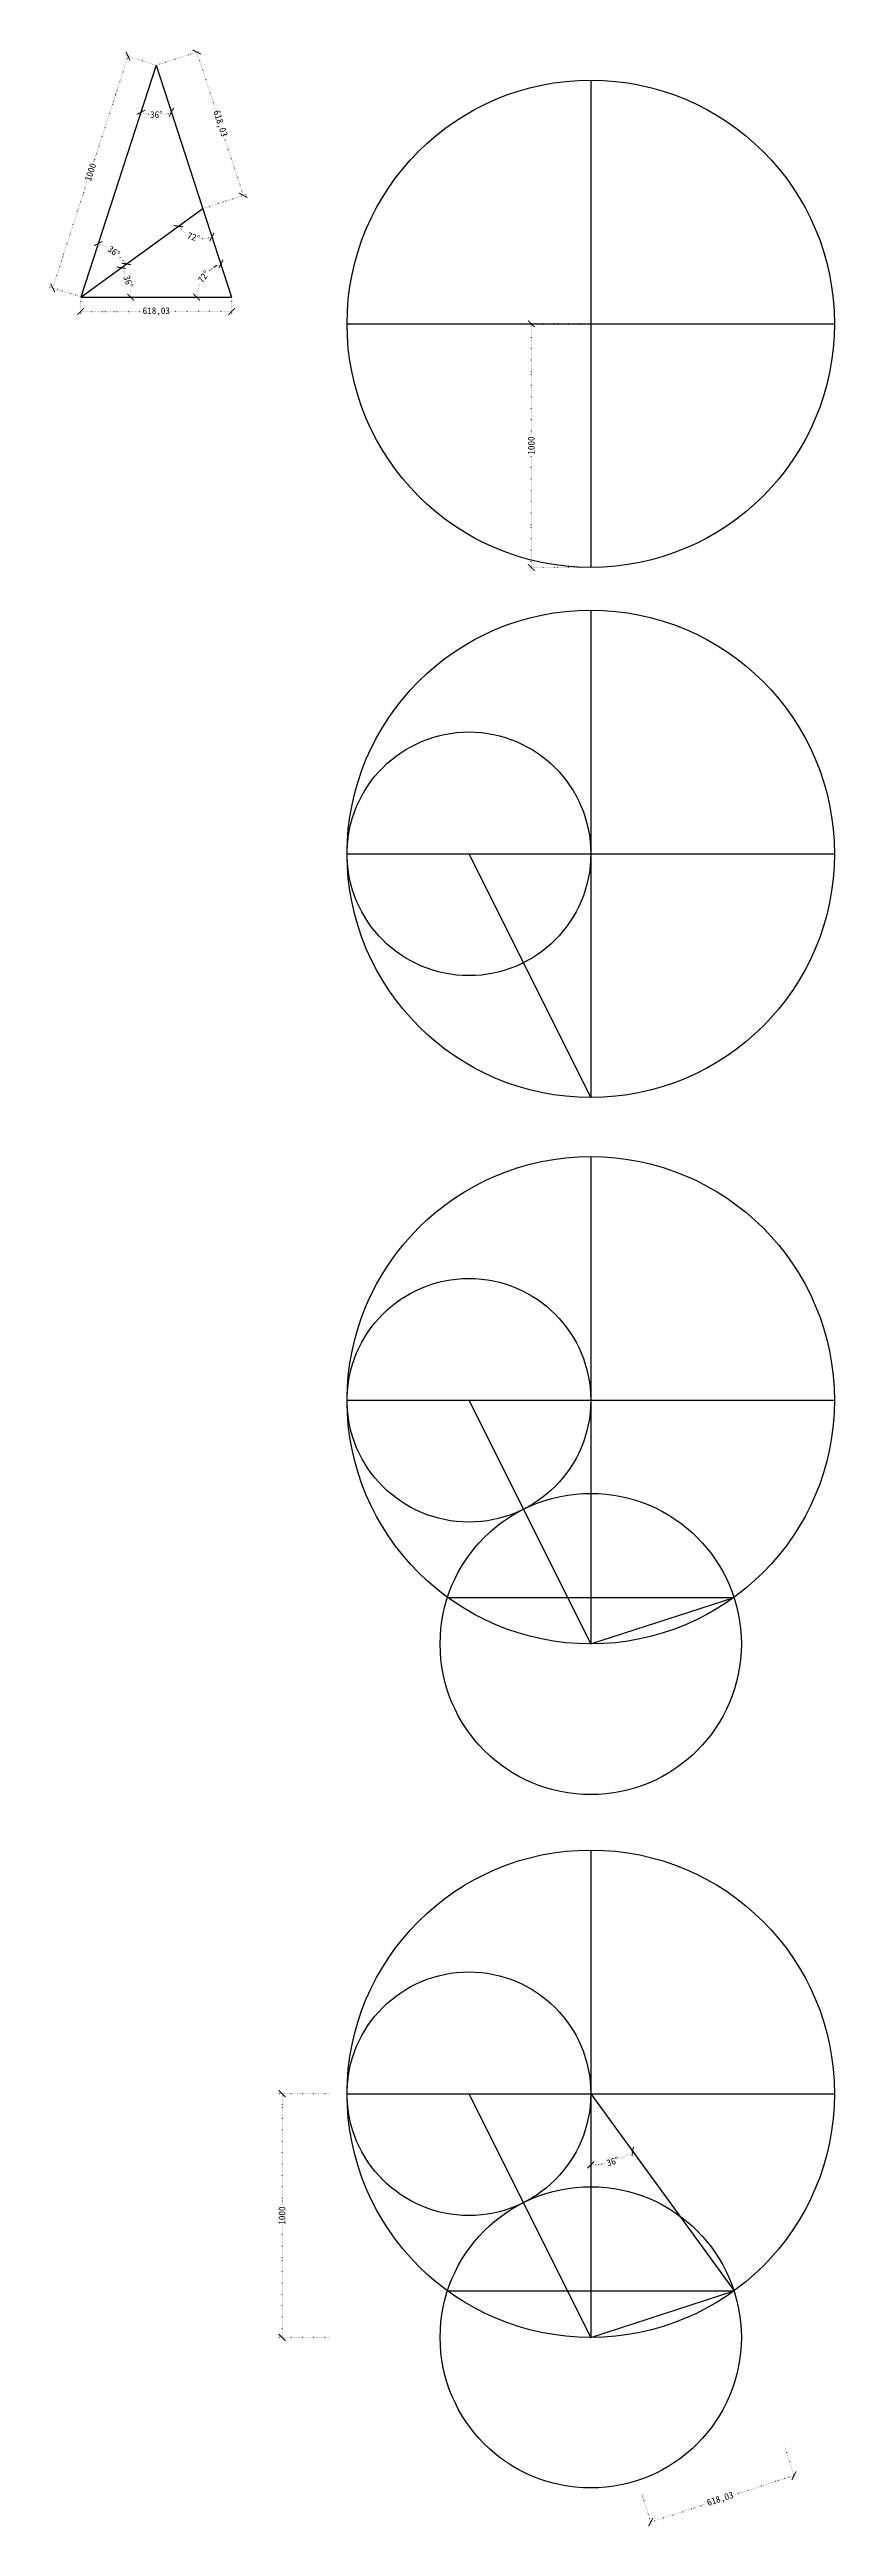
# Model space of a CAD drawing. Header units: millimetres. Extents: x 1384 to 37522, y -6804 to 4139.
# Drawn here: x 1384 to 4605, y -6165 to 4000 of the extents above; entities that cross this region are included whole.
import ezdxf

# ---------------------------------------------------------------- set-up
doc = ezdxf.new("R2010")
doc.units = ezdxf.units.MM
doc.linetypes.add('ACAD_ISO07W100', pattern=[3, 0, -3])
doc.styles.get("Standard").update_dxf_attribs({"font": ''})
doc.styles.get('Standard').set_extended_font_data('SimSun')
doc.dimstyles.new('w', dxfattribs={"dimscale": 11, "dimtxt": 2.5, "dimasz": 2.5, "dimexe": 1.25, "dimexo": 0.625, "dimtad": 0, "dimtxsty": 'Standard', "dimblk": 'ARCHTICK', "dimcen": 2.5, "dimclrd": 5, "dimclre": 5, "dimadec": 0, "dimazin": 0, "dimtfac": 1, "dimtmove": 0, "dimatfit": 3, "dimfxl": 1, "dimarcsym": 0})

msp = doc.modelspace()

# ---------------------------------------------------------------- blocks, each defined once
blk = doc.blocks.new('_ArchTick')
at = {"color": 0, "linetype": 'ByBlock', "const_width": 0.15}
blk.add_lwpolyline([(-0.5, -0.5), (0.5, 0.5)], dxfattribs=at)
blk = doc.blocks.new('*D6')
at = {"color": 5, "linetype": 'ACAD_ISO07W100', "lineweight": -2}
for p, q in [((1512, 2978), (1512, 2912)), ((2131, 2978), (2131, 2912)), ((1512, 2925), (1758, 2925)), ((2131, 2925), (1885, 2925))]:
    blk.add_line(p, q, dxfattribs=at)
at = {"layer": 'Defpoints', "color": 0}
for p in [(1512, 2984), (2131, 2984), (2131, 2925)]:
    blk.add_point(p, dxfattribs=at)
at = {"color": 5, "lineweight": -2, "xscale": 27.5, "yscale": 27.5, "zscale": 27.5, "rotation": 180}
blk.add_blockref('_ArchTick', (1512, 2925), dxfattribs=at)
at = {"color": 5, "lineweight": -2, "xscale": 27.5, "yscale": 27.5, "zscale": 27.5}
blk.add_blockref('_ArchTick', (2131, 2925), dxfattribs=at)
at = {"color": 0, "insert": (1822, 2925), "char_height": 27.5, "attachment_point": 5}
blk.add_mtext('618,03', dxfattribs=at)
blk = doc.blocks.new('*D7')
at = {"color": 5, "linetype": 'ACAD_ISO07W100', "lineweight": -2}
for p, q in [((1828, 3938), (2001, 3994)), ((1988, 3990), (2064, 3756)), ((2179, 3402), (2103, 3635)), ((2019, 3350), (2192, 3406))]:
    blk.add_line(p, q, dxfattribs=at)
at = {"layer": 'Defpoints', "color": 0}
for p in [(1822, 3935), (2179, 3402), (2012, 3348)]:
    blk.add_point(p, dxfattribs=at)
at = {"color": 5, "lineweight": -2, "xscale": 27.5, "yscale": 27.5, "zscale": 27.5}
for p, rotation in [((1988, 3990), 107.9999999999999), ((2179, 3402), 287.9999999999999)]:
    blk.add_blockref('_ArchTick', p, dxfattribs=dict(at, rotation=rotation))
at = {"color": 0, "insert": (2083, 3696), "char_height": 27.5, "attachment_point": 5, "rotation": 288}
blk.add_mtext('618,03', dxfattribs=at)
blk = doc.blocks.new('*D8')
at = {"color": 5, "linetype": 'ACAD_ISO07W100', "lineweight": -2}
for start, end in [(252, 260.8086), (279.1914, 288)]:
    blk.add_arc((1822, 3935), 203, start, end, dxfattribs=at)
at = {"layer": 'Defpoints', "color": 0}
for p in [(1822, 3935), (1822, 3935), (1800, 3734), (1512, 2984), (2131, 2984)]:
    blk.add_point(p, dxfattribs=at)
at = {"color": 5, "lineweight": -2, "xscale": 27.5, "yscale": 27.5, "zscale": 27.5}
for p, rotation in [((1759, 3743), 161.9999999999999), ((1884, 3743), 17.99999999999994)]:
    blk.add_blockref('_ArchTick', p, dxfattribs=dict(at, rotation=rotation))
at = {"color": 0, "insert": (1822, 3733), "char_height": 27.5, "attachment_point": 5}
blk.add_mtext('36°', dxfattribs=at)
blk = doc.blocks.new('*D9')
at = {"color": 5, "linetype": 'ACAD_ISO07W100', "lineweight": -2}
for start, end in [(108, 130.8528), (157.1472, 180)]:
    blk.add_arc((2131, 2984), 142, start, end, dxfattribs=at)
at = {"layer": 'Defpoints', "color": 0}
for p in [(1822, 3935), (2035, 3090), (1512, 2984), (2131, 2984), (2131, 2984)]:
    blk.add_point(p, dxfattribs=at)
at = {"color": 5, "lineweight": -2, "xscale": 27.5, "yscale": 27.5, "zscale": 27.5}
for p, rotation in [((2087, 3120), 17.99999999999994), ((1988, 2984), 270)]:
    blk.add_blockref('_ArchTick', p, dxfattribs=dict(at, rotation=rotation))
at = {"color": 0, "insert": (2016, 3068), "char_height": 27.5, "attachment_point": 5, "rotation": 54}
blk.add_mtext('72°', dxfattribs=at)
blk = doc.blocks.new('*D10')
at = {"color": 5, "linetype": 'ACAD_ISO07W100', "lineweight": -2}
for start, end in [(27.1002, 36), (0, 8.8998)]:
    blk.add_arc((1512, 2984), 205, start, end, dxfattribs=at)
at = {"layer": 'Defpoints', "color": 0}
for p in [(2012, 3348), (1512, 2984), (1512, 2984), (1713, 3027), (2131, 2984)]:
    blk.add_point(p, dxfattribs=at)
at = {"color": 5, "lineweight": -2, "xscale": 27.5, "yscale": 27.5, "zscale": 27.5}
for p, rotation in [((1678, 3105), 126.0000000000001), ((1717, 2984), 270)]:
    blk.add_blockref('_ArchTick', p, dxfattribs=dict(at, rotation=rotation))
at = {"color": 0, "insert": (1707, 3048), "char_height": 27.5, "attachment_point": 5, "rotation": 288}
blk.add_mtext('36°', dxfattribs=at)
blk = doc.blocks.new('*D11')
at = {"color": 5, "linetype": 'ACAD_ISO07W100', "lineweight": -2}
for start, end in [(62.0815, 72), (36, 45.9185)]:
    blk.add_arc((1512, 2984), 230, start, end, dxfattribs=at)
at = {"layer": 'Defpoints', "color": 0}
for p in [(1822, 3935), (2012, 3348), (1667, 3156), (1512, 2984), (1512, 2984)]:
    blk.add_point(p, dxfattribs=at)
at = {"color": 5, "lineweight": -2, "xscale": 27.5, "yscale": 27.5, "zscale": 27.5}
for p, rotation in [((1584, 3204), 161.9999999999999), ((1699, 3120), 306.0000000000002)]:
    blk.add_blockref('_ArchTick', p, dxfattribs=dict(at, rotation=rotation))
at = {"color": 0, "insert": (1648, 3171), "char_height": 27.5, "attachment_point": 5, "rotation": 324}
blk.add_mtext('36°', dxfattribs=at)
blk = doc.blocks.new('*D12')
at = {"color": 5, "linetype": 'ACAD_ISO07W100', "lineweight": -2}
for start, end in [(216, 236.7564), (267.2436, 288)]:
    blk.add_arc((2012, 3348), 123, start, end, dxfattribs=at)
at = {"layer": 'Defpoints', "color": 0}
for p in [(1822, 3935), (2012, 3348), (1951, 3241), (1512, 2984), (2131, 2984)]:
    blk.add_point(p, dxfattribs=at)
at = {"color": 5, "lineweight": -2, "xscale": 27.5, "yscale": 27.5, "zscale": 27.5}
for p, rotation in [((1913, 3275), 126.0000000000001), ((2050, 3231), 18.00000000000001)]:
    blk.add_blockref('_ArchTick', p, dxfattribs=dict(at, rotation=rotation))
at = {"color": 0, "insert": (1975, 3231), "char_height": 27.5, "attachment_point": 5, "rotation": 342}
blk.add_mtext('72°', dxfattribs=at)
blk = doc.blocks.new('*D14')
at = {"color": 5, "linetype": 'ACAD_ISO07W100', "lineweight": -2}
for p, q in [((1706, 3973), (1565, 3538)), ((1815, 3938), (1693, 3977)), ((1397, 3022), (1538, 3457)), ((1506, 2987), (1384, 3026))]:
    blk.add_line(p, q, dxfattribs=at)
at = {"layer": 'Defpoints', "color": 0}
for p in [(1706, 3973), (1822, 3935), (1512, 2984)]:
    blk.add_point(p, dxfattribs=at)
at = {"color": 5, "lineweight": -2, "xscale": 27.5, "yscale": 27.5, "zscale": 27.5}
for p, rotation in [((1706, 3973), 71.99999999999991), ((1397, 3022), 251.9999999999999)]:
    blk.add_blockref('_ArchTick', p, dxfattribs=dict(at, rotation=rotation))
at = {"color": 0, "insert": (1552, 3497), "char_height": 27.5, "attachment_point": 5, "rotation": 72}
blk.add_mtext('1000', dxfattribs=at)
blk = doc.blocks.new('*D17')
at = {"color": 5, "linetype": 'ACAD_ISO07W100', "lineweight": -2}
for p, q in [((4401, -5840), (4443, -5969)), ((4439, -5956), (4197, -6034)), ((3814, -6031), (3855, -6160)), ((3851, -6147), (4077, -6073))]:
    blk.add_line(p, q, dxfattribs=at)
at = {"layer": 'Defpoints', "color": 0}
for p in [(4399, -5833), (4439, -5956), (3811, -6024)]:
    blk.add_point(p, dxfattribs=at)
at = {"color": 5, "lineweight": -2, "xscale": 27.5, "yscale": 27.5, "zscale": 27.5}
for p, rotation in [((4439, -5956), 18.0000000000001), ((3851, -6147), 198.0000000000001)]:
    blk.add_blockref('_ArchTick', p, dxfattribs=dict(at, rotation=rotation))
at = {"color": 0, "insert": (4137, -6054), "char_height": 27.5, "attachment_point": 5, "rotation": 18}
blk.add_mtext('618,03', dxfattribs=at)
blk = doc.blocks.new('*D18')
at = {"color": 5, "linetype": 'ACAD_ISO07W100', "lineweight": -2}
for start, end in [(270, 281.6392), (294.3608, 306)]:
    blk.add_arc((3605, -4389), 292, start, end, dxfattribs=at)
at = {"layer": 'Defpoints', "color": 0}
for p in [(3605, -3389), (3605, -4389), (3666, -4675), (4193, -5198), (3605, -5389)]:
    blk.add_point(p, dxfattribs=at)
at = {"color": 5, "lineweight": -2, "xscale": 27.5, "yscale": 27.5, "zscale": 27.5}
for p, rotation in [((3605, -4681), 180), ((3777, -4625), 36.00000000000003)]:
    blk.add_blockref('_ArchTick', p, dxfattribs=dict(at, rotation=rotation))
at = {"color": 0, "insert": (3695, -4667), "char_height": 27.5, "attachment_point": 5, "rotation": 18}
blk.add_mtext('36°', dxfattribs=at)
blk = doc.blocks.new('*D23')
at = {"color": 5, "linetype": 'ACAD_ISO07W100', "lineweight": -2}
for p, q in [((2533, -4389), (2324, -4389)), ((2338, -4389), (2338, -4846)), ((2338, -5389), (2338, -4932)), ((2533, -5389), (2324, -5389))]:
    blk.add_line(p, q, dxfattribs=at)
at = {"layer": 'Defpoints', "color": 0}
for p in [(2540, -4389), (2338, -5389), (2540, -5389)]:
    blk.add_point(p, dxfattribs=at)
at = {"color": 5, "lineweight": -2, "xscale": 27.5, "yscale": 27.5, "zscale": 27.5}
for p, rotation in [((2338, -4389), 90), ((2338, -5389), 270)]:
    blk.add_blockref('_ArchTick', p, dxfattribs=dict(at, rotation=rotation))
at = {"color": 0, "insert": (2338, -4889), "char_height": 27.5, "attachment_point": 5, "rotation": 90}
blk.add_mtext('1000', dxfattribs=at)
blk = doc.blocks.new('*D26')
at = {"color": 5, "linetype": 'ACAD_ISO07W100', "lineweight": -2}
for p, q in [((3598, 2875), (3348, 2875)), ((3361, 2875), (3361, 2418)), ((3361, 1875), (3361, 2332)), ((3598, 1875), (3348, 1875))]:
    blk.add_line(p, q, dxfattribs=at)
at = {"layer": 'Defpoints', "color": 0}
for p in [(3605, 2875), (3361, 1875), (3605, 1875)]:
    blk.add_point(p, dxfattribs=at)
at = {"color": 5, "lineweight": -2, "xscale": 27.5, "yscale": 27.5, "zscale": 27.5}
for p, rotation in [((3361, 2875), 90), ((3361, 1875), 270)]:
    blk.add_blockref('_ArchTick', p, dxfattribs=dict(at, rotation=rotation))
at = {"color": 0, "insert": (3361, 2375), "char_height": 27.5, "attachment_point": 5, "rotation": 90}
blk.add_mtext('1000', dxfattribs=at)

# ---------------------------------------------------------------- dimensions: what is measured, and where the dimension line sits
for p1, p2, distance, picture, middle in [((1512.497, 2984.441), (1821.514, 3935.497), 121.357, '*D14', (1551.588, 3497.47)), ((1821.514, 3935.497), (2012.497, 3347.712), 174.979, '*D7', (2083.42, 3695.676)), ((1512.497, 2984.441), (2130.531, 2984.441), -59.101, '*D6', (1821.514, 2925.34))]:
    dim = msp.add_aligned_dim(p1=p1, p2=p2, distance=distance, dimstyle='w')
    dim.commit()
    dim.dimension.update_dxf_attribs({"geometry": picture, "text_midpoint": middle})
for base, line1, line2, picture, middle in [((1800.319, 3733.839), ((1821.514, 3935.497), (1512.497, 2984.441)), ((1821.514, 3935.497), (2130.531, 2984.441)), '*D8', (1821.514, 3732.729)), ((2035.472, 3090.013), ((1821.514, 3935.497), (2130.531, 2984.441)), ((1512.497, 2984.441), (2130.531, 2984.441)), '*D9', (2015.6, 3067.943)), ((1666.659, 3155.656), ((1512.497, 2984.441), (2012.497, 3347.712)), ((1821.514, 3935.497), (1512.497, 2984.441)), '*D11', (1647.918, 3170.832)), ((1951.048, 3241.28), ((1821.514, 3935.497), (2130.531, 2984.441)), ((1512.497, 2984.441), (2012.497, 3347.712)), '*D12', (1974.52, 3230.83)), ((1712.805, 3027.017), ((1512.497, 2984.441), (2130.531, 2984.441)), ((1512.497, 2984.441), (2012.497, 3347.712)), '*D10', (1707.257, 3047.722)), ((3665.655, -4674.831), ((3604.873, -4388.87), (4192.658, -5197.887)), ((3604.873, -3388.87), (3604.873, -5388.87)), '*D18', (3695.213, -4666.911))]:
    dim = msp.add_angular_dim_2l(base=base, line1=line1, line2=line2, dimstyle='w')
    dim.commit()
    dim.dimension.update_dxf_attribs({"geometry": picture, "text_midpoint": middle})
dim = msp.add_linear_dim(base=(3361.264, 1874.866), p1=(3604.873, 2874.866), p2=(3604.873, 1874.866), angle=90, dimstyle='w')
dim.commit()
dim.dimension.update_dxf_attribs({"geometry": '*D26', "text_midpoint": (3361.264, 2374.866)})
for base, p1, p2, angle, picture, middle in [((2337.591, -5388.87), (2539.554, -4388.87), (2539.554, -5388.87), 270, '*D23', (2337.591, -4888.87)), ((4438.866, -5955.637), (3811.384, -6024.447), (4399.169, -5833.464), 18, '*D17', (4137.04, -6053.706))]:
    dim = msp.add_linear_dim(base=base, p1=p1, p2=p2, angle=angle, dimstyle='w')
    dim.commit()
    dim.dimension.update_dxf_attribs({"geometry": picture, "text_midpoint": middle, "dimtype": 161})

# ---------------------------------------------------------------- linework, layer by layer
for p, q in [((1821.514, 3935.497), (1512.497, 2984.441)), ((1821.514, 3935.497), (2130.531, 2984.441)), ((3604.873, 3874.866), (3604.873, 1874.866)), ((1512.497, 2984.441), (2012.497, 3347.712)), ((1512.497, 2984.441), (2130.531, 2984.441)), ((2604.873, 2874.866), (3604.873, 2874.866)), ((3604.873, 2874.866), (4604.873, 2874.866)), ((3604.873, 1699.507), (3604.873, -300.493)), ((2604.873, 699.507), (3604.873, 699.507)), ((3104.873, 699.507), (3604.873, -300.493)), ((3604.873, 699.507), (4604.873, 699.507)), ((3604.873, -543.06), (3604.873, -2543.06)), ((2604.873, -1543.06), (3604.873, -1543.06)), ((3104.873, -1543.06), (3604.873, -2543.06)), ((3604.873, -1543.06), (4604.873, -1543.06)), ((3017.087, -2352.077), (4192.658, -2352.077)), ((3604.873, -2543.06), (4192.658, -2352.077)), ((3604.873, -3388.87), (3604.873, -5388.87)), ((2604.873, -4388.87), (3604.873, -4388.87)), ((3104.873, -4388.87), (3604.873, -5388.87)), ((3604.873, -4388.87), (4604.873, -4388.87)), ((3604.873, -4388.87), (4192.658, -5197.887)), ((3017.087, -5197.887), (4192.658, -5197.887)), ((3604.873, -5388.87), (4192.658, -5197.887))]:
    msp.add_line(p, q)
for centre, radius in [((3604.873, 2874.866), 1000), ((3604.873, 699.507), 1000), ((3104.873, 699.507), 500), ((3604.873, -1543.06), 1000), ((3104.873, -1543.06), 500), ((3604.873, -2543.06), 618.034), ((3604.873, -4388.87), 1000), ((3104.873, -4388.87), 500), ((3604.873, -5388.87), 618.034)]:
    msp.add_circle(centre, radius)

msp.set_redraw_order([(e.dxf.handle, doc.entitydb.next_handle()) for e in msp.query("TEXT MTEXT ATTDEF DIMENSION ARC_DIMENSION")])  # texts and dimensions are drawn at this point

doc.saveas('drawing.dxf')
